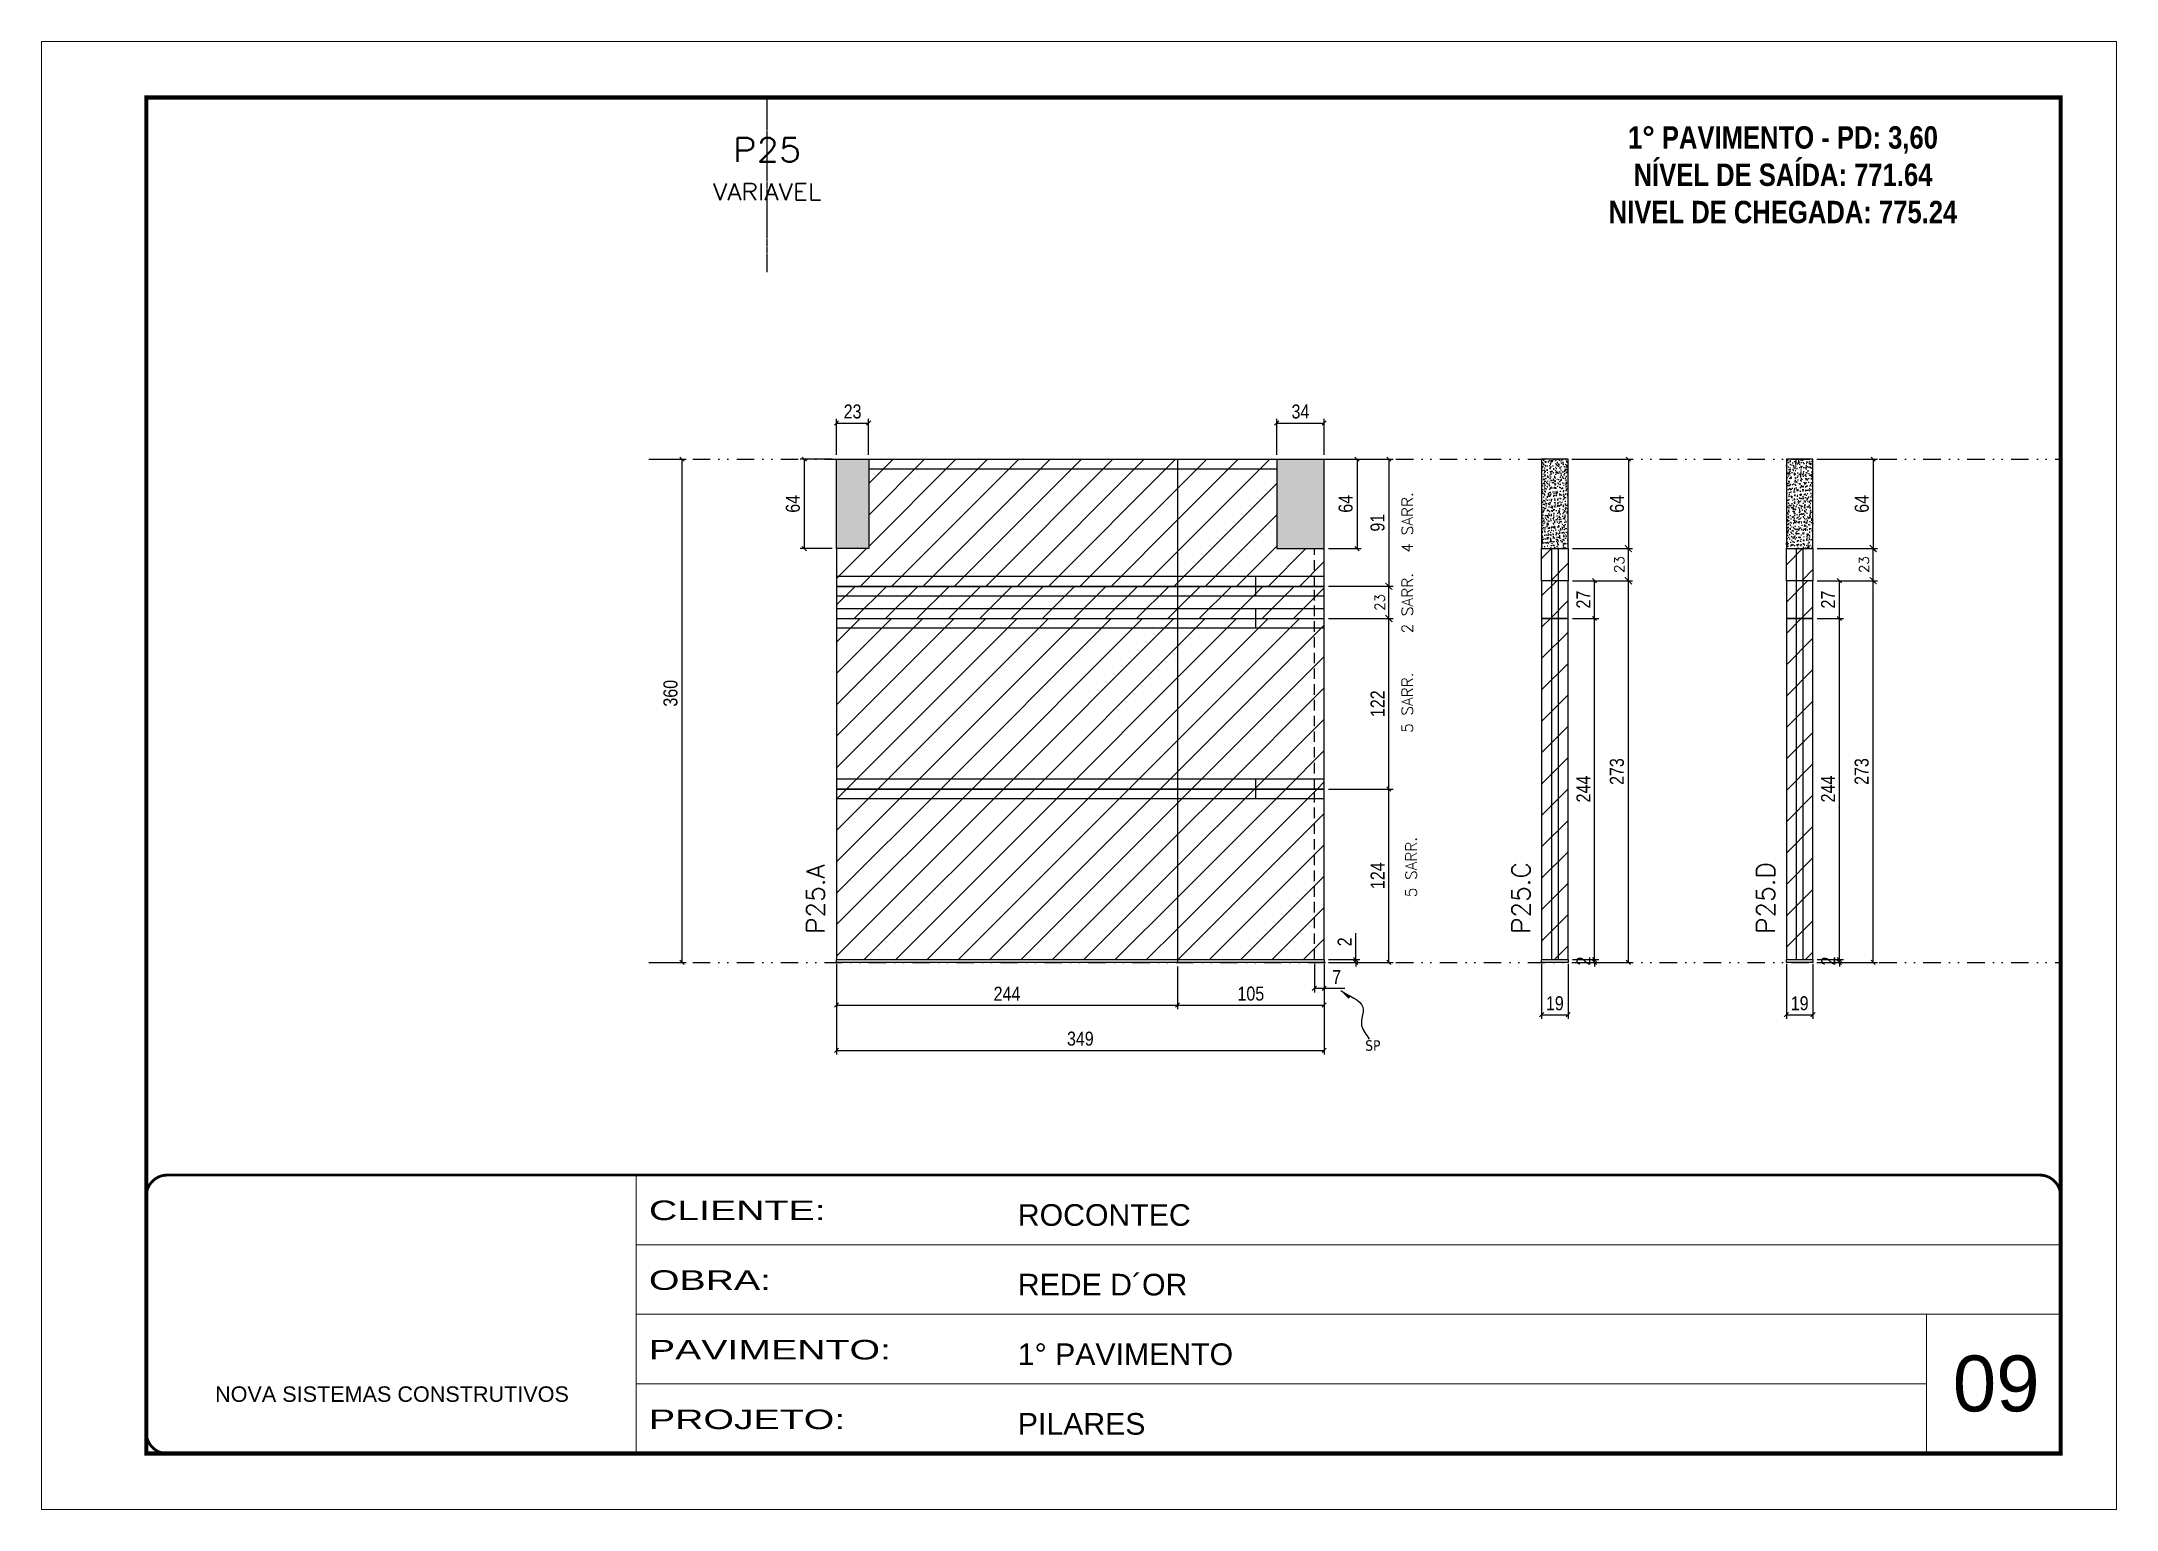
# Model space of a CAD drawing. Extents: x 2949 to 9203, y -16089 to 12527.
# Drawn here: x 2949 to 4434, y 9180 to 10230 of the extents above; entities that cross this region are included whole.
import ezdxf
from ezdxf.enums import TextEntityAlignment as Align

# ---------------------------------------------------------------- set-up
doc = ezdxf.new("R2010")
doc.units = 0
for name, pattern in [('CONTINUO', [0]), ('DASHED', [0.75, 0.5, -0.25]), ('DIVIDE2', [0.625, 0.25, -0.125, 0, -0.125, 0, -0.125]), ('HIDDEN', [0.375, 0.25, -0.125])]:
    doc.linetypes.add(name, pattern=pattern)
for name, color, linetype, lineweight in [('CARIMBO', 255, 'Continuous', 9), ('Folhas', 255, 'Continuous', 9), ('Hachura', 251, 'Continuous', 9), ('SARRAFO DE PRESSAO', 251, 'DASHED', 9), ('Texto Seção', 7, 'Continuous', 15)]:
    doc.layers.add(name, color=color, linetype=linetype, lineweight=lineweight)
for name, color, linetype in [('COTA', 241, 'Continuous'), ('cotas', 4, 'Continuous'), ('NOMENCLATURA', 7, 'Continuous'), ('Nível', 160, 'Continuous'), ('Painéis', 200, 'Continuous'), ('SARR_2.2x7', 40, 'Continuous'), ('Sarrafo de Pressão', 42, 'HIDDEN'), ('texto', 7, 'Continuous'), ('Texto de Titulo', 7, 'Continuous'), ('Texto Qtd Sarr', 242, 'Continuous')]:
    doc.layers.add(name, color=color, linetype=linetype)
doc.styles.add('ARIAL', font='arial.ttf')
doc.styles.add('COTA TECNICA', font='techl___.ttf', dxfattribs={"height": 10})
doc.styles.add('COTA TECNICA-50', font='techl___.ttf', dxfattribs={"height": 10})
doc.styles.add('REGUA-120', font='ROMANS.shx', dxfattribs={"height": 15})
doc.styles.add('ROMANC', font='techb___.ttf', dxfattribs={"height": 2.5})
doc.styles.add('ROMANS', font='romans.shx')
doc.styles.get("Standard").update_dxf_attribs({"font": 'arial.ttf'})
doc.styles.add('Tecnologia', font='')
doc.styles.get('Tecnologia').set_extended_font_data('Forgotten Futurist')
doc.dimstyles.new('COTA PAINEL-50', dxfattribs={"dimtxt": 10, "dimasz": 3, "dimexe": 3, "dimexo": 3, "dimgap": 3, "dimtad": 1, "dimdec": 1, "dimzin": 12, "dimdsep": 46, "dimtxsty": 'COTA TECNICA-50', "dimblk1": 'OBLIQUE', "dimblk2": 'OBLIQUE', "dimsah": 1, "dimcen": 0.9, "dimclrd": 4, "dimclre": 4, "dimclrt": 240, "dimadec": 1, "dimazin": 3, "dimtfac": 1, "dimtdec": 1, "dimtmove": 0, "dimatfit": 3, "dimfxl": 1, "dimtolj": 1, "dimtzin": 12, "dimarcsym": 0})
doc.dimstyles.new('Cota Paínel', dxfattribs={"dimtxt": 7, "dimasz": 5, "dimexe": 3, "dimexo": 3, "dimgap": 3, "dimtad": 1, "dimdec": 1, "dimzin": 12, "dimdsep": 46, "dimtxsty": 'ROMANS', "dimblk": 'ARCHTICK', "dimcen": 0, "dimclrd": 4, "dimclre": 4, "dimclrt": 1, "dimadec": 1, "dimazin": 3, "dimtfac": 1, "dimtdec": 1, "dimtmove": 0, "dimatfit": 3, "dimldrblk": 'OBLIQUE', "dimfxl": 1, "dimtolj": 1, "dimtzin": 12, "dimarcsym": 0})
doc.dimstyles.new('PAINEL', dxfattribs={"dimtxt": 10, "dimasz": 3, "dimexe": 3, "dimexo": 3, "dimgap": 3, "dimtad": 1, "dimdec": 1, "dimzin": 12, "dimdsep": 46, "dimtxsty": 'COTA TECNICA', "dimblk1": 'OBLIQUE', "dimblk2": 'OBLIQUE', "dimsah": 1, "dimcen": 0.9, "dimclrd": 4, "dimclre": 4, "dimclrt": 240, "dimadec": 1, "dimazin": 3, "dimtfac": 1, "dimtdec": 1, "dimtmove": 0, "dimatfit": 3, "dimfxl": 1, "dimtolj": 1, "dimtzin": 12, "dimarcsym": 0})
doc.dimstyles.get("Standard").update_dxf_attribs({"dimtxt": 0.18, "dimasz": 0.18, "dimexe": 0.18, "dimexo": 0.0625, "dimgap": 0.09, "dimtad": 0, "dimtih": 1, "dimtoh": 1, "dimdec": 4, "dimzin": 0, "dimdsep": 46, "dimtxsty": 'Standard', "dimcen": 0.09, "dimadec": 0, "dimazin": 0, "dimtfac": 1, "dimtdec": 4, "dimtofl": 0, "dimtmove": 0, "dimatfit": 3, "dimfxl": 1, "dimtolj": 1, "dimtzin": 0, "dimarcsym": 0})
pattern_1 = [(45, (-126071.967, -22713.47), (-11.2253202, 11.2253202), [])]
pattern_2 = [(45, (-126071.967, -22690.47), (-11.2253202, 11.2253202), [])]

msp = doc.modelspace()

# ---------------------------------------------------------------- texts
at = {"layer": 'CARIMBO', "style": 'ARIAL'}
msp.add_text('09', height=40, dxfattribs=at).set_placement((4316.89, 9249.73))
at = {"layer": 'NOMENCLATURA', "color": 2, "insert": (4195.36, 10195.65), "char_height": 16, "attachment_point": 2, "style": 'ROMANC'}
msp.add_mtext_dynamic_manual_height_columns('\\P1° PAVIMENTO - PD: 3,60\\PNÍVEL DE SAÍDA: 771.64\\PNIVEL DE CHEGADA: 775.24', width=300.2766, gutter_width=1, heights=[0], dxfattribs=at)
at = {"layer": 'texto', "color": 0, "insert": (3901.82, 9511.38), "char_height": 7.5, "attachment_point": 5}
msp.add_mtext('{\\fTahoma|b0|i0|c0|p34;\\C4;SP}', dxfattribs=at)
at = {"layer": 'Texto Seção', "linetype": 'Continuous', "style": 'ROMANS'}
for s, p in [('4 SARR.', (3930.48, 9864)), ('2 SARR.', (3930.48, 9806.25)), ('5 SARR.', (3930.48, 9735.09)), ('5 SARR.', (3933.19, 9617.49))]:
    msp.add_text(s, height=8, rotation=90, dxfattribs=at).set_placement(p)
at = {"layer": 'Texto Seção', "char_height": 13, "width": 285.3299, "attachment_point": 7, "rotation": 90, "style": 'REGUA-120'}
for s, insert in [('P25.A', (3509.5, 9591.34)), ('P25.C', (4014.3, 9591.34)), ('P25.D', (4189.47, 9591.34))]:
    msp.add_mtext(s, dxfattribs=dict(at, insert=insert))

# ---------------------------------------------------------------- blocks, each defined once
blk = doc.blocks.new('9999999999')
at = {"color": 30, "linetype": 'CONTINUO'}
for p, q in [((98564.6, 34230.2), (98564.6, 34429.4)), ((98564.6, 34379.6), (99584, 34379.6)), ((98564.6, 34329.8), (99488, 34329.8)), ((99584, 34329.8), (99488, 34329.8)), ((99488, 34329.8), (99488, 34230.2)), ((98564.6, 34280), (99488, 34280))]:
    blk.add_line(p, q, dxfattribs=at)
at = {"color": 30, "linetype": 'CONTINUO', "const_width": 2}
blk.add_lwpolyline([(99584, 34230.2), (99584, 34414.4, 0.414214), (99569, 34429.4), (98229, 34429.4, 0.414214), (98214, 34414.4), (98214, 34245.2, 0.414214), (98229, 34230.2), (99584, 34230.2)], format="xyb", dxfattribs=at)
at = {"layer": 'Folhas'}
blk.add_lwpolyline([(98139, 34190.2), (99624, 34190.2), (99624, 35240.2), (98139, 35240.2)], close=True, dxfattribs=at)
at = {"layer": 'Folhas', "color": 30, "const_width": 3}
blk.add_lwpolyline([(98214, 34230.2), (99584, 34230.2), (99584, 35200.2), (98214, 35200.2)], close=True, dxfattribs=at)
at = {"color": 7, "linetype": 'Continuous', "ltscale": 5, "style": 'ARIAL'}
for s, height, p in [('ROCONTEC', 15.48, (98837.7, 34393.1)), ('REDE D´OR', 15.48, (98837.7, 34343.3)), ('1° PAVIMENTO', 15.483, (98837.7, 34293.5)), ('NOVA SISTEMAS CONSTRUTIVOS', 11.059, (98263.2, 34267.2)), ('PILARES', 15.48, (98837.7, 34243.7))]:
    blk.add_text(s, height=height, dxfattribs=at).set_placement(p)
at = {"layer": 'Folhas', "color": 7, "style": 'Tecnologia', "width": 1.5}
for s, p in [('CLIENTE:', (98573.7, 34397.2)), ('OBRA:', (98573.7, 34347.3)), ('PAVIMENTO:', (98573.7, 34297.5)), ('PROJETO:', (98573.7, 34247.7))]:
    blk.add_text(s, height=14, dxfattribs=at).set_placement(p)
blk = doc.blocks.new('titulo1')
at = {"layer": 'Defpoints', "color": 252, "linetype": 'HIDDEN', "ltscale": 2}
blk.add_line((0, 0), (0, 125), dxfattribs=at)
at = {"layer": 'Defpoints', "style": 'ROMANS', "oblique": 15}
blk.add_attdef('FOLHA', text='', height=10, dxfattribs=at).set_placement((0, 15.6), align=Align.MIDDLE_CENTER)
at = {"layer": 'Texto Qtd Sarr', "color": 3, "style": 'ROMANS', "oblique": 15}
for tag, height, p in [('TITULO', 17, (0, 71.4)), ('SEÇÃO', 12, (0, 41.5))]:
    blk.add_attdef(tag, text='', height=height, dxfattribs=at).set_placement(p, align=Align.MIDDLE_CENTER)
blk = doc.blocks.new('_Oblique')
at = {"color": 0, "linetype": 'ByBlock', "lineweight": -2}
blk.add_line((-0.5, -0.5), (0.5, 0.5), dxfattribs=at)
blk = doc.blocks.new('*D387')
at = {"layer": 'cotas', "color": 4, "linetype": 'ByBlock', "lineweight": -2, "transparency": 16777216}
for p, q in [((3386.7, 9930.9), (3410.4, 9930.9)), ((3407.4, 9930.9), (3407.4, 9570.9)), ((3386.7, 9570.9), (3410.4, 9570.9))]:
    blk.add_line(p, q, dxfattribs=at)
at = {"layer": 'Defpoints', "color": 0, "linetype": 'ByBlock', "transparency": 16777216}
for p in [(3383.7, 9930.9), (3383.7, 9570.9), (3407.4, 9570.9)]:
    blk.add_point(p, dxfattribs=at)
at = {"layer": 'cotas', "color": 4, "linetype": 'ByBlock', "lineweight": -2, "transparency": 16777216, "xscale": 3, "yscale": 3, "zscale": 3}
for p, rotation in [((3407.4, 9930.9), 90), ((3407.4, 9570.9), 270)]:
    blk.add_blockref('_Oblique', p, dxfattribs=dict(at, rotation=rotation))
at = {"layer": 'cotas', "color": 240, "linetype": 'ByBlock', "transparency": 16777216, "insert": (3399.2, 9763.4), "char_height": 10, "attachment_point": 5, "rotation": 90, "style": 'COTA TECNICA'}
blk.add_mtext('\\A1;360', dxfattribs=at)
blk = doc.blocks.new('*D321')
at = {"layer": 'COTA', "color": 4, "lineweight": -2, "transparency": 16777216}
for p, q in [((3518, 9569.9), (3518, 9505)), ((3867, 9569.9), (3867, 9505)), ((3518, 9508), (3867, 9508))]:
    blk.add_line(p, q, dxfattribs=at)
at = {"layer": 'Defpoints', "color": 0, "transparency": 16777216}
for p in [(3518, 9572.9), (3867, 9572.9), (3867, 9508)]:
    blk.add_point(p, dxfattribs=at)
at = {"layer": 'COTA', "color": 4, "lineweight": -2, "transparency": 16777216, "xscale": 3, "yscale": 3, "zscale": 3, "rotation": 180}
blk.add_blockref('_Oblique', (3518, 9508), dxfattribs=at)
at = {"layer": 'COTA', "color": 4, "lineweight": -2, "transparency": 16777216, "xscale": 3, "yscale": 3, "zscale": 3}
blk.add_blockref('_Oblique', (3867, 9508), dxfattribs=at)
at = {"layer": 'COTA', "color": 240, "transparency": 16777216, "insert": (3692.5, 9516.3), "char_height": 10, "attachment_point": 5, "style": 'COTA TECNICA'}
blk.add_mtext('\\A1;349', dxfattribs=at)
blk = doc.blocks.new('*D322')
at = {"layer": 'COTA', "color": 4, "lineweight": -2, "transparency": 16777216}
for p, q in [((3860, 9569.9), (3860, 9549.4)), ((3867, 9567.9), (3867, 9549.4)), ((3860, 9552.4), (3867, 9552.4)), ((3867, 9552.4), (3881.8, 9552.4))]:
    blk.add_line(p, q, dxfattribs=at)
at = {"layer": 'Defpoints', "color": 0, "transparency": 16777216}
for p in [(3860, 9572.9), (3867, 9570.9), (3867, 9552.4)]:
    blk.add_point(p, dxfattribs=at)
at = {"layer": 'COTA', "color": 4, "lineweight": -2, "transparency": 16777216, "xscale": 3, "yscale": 3, "zscale": 3, "rotation": 180}
blk.add_blockref('_Oblique', (3860, 9552.4), dxfattribs=at)
at = {"layer": 'COTA', "color": 4, "lineweight": -2, "transparency": 16777216, "xscale": 3, "yscale": 3, "zscale": 3}
blk.add_blockref('_Oblique', (3867, 9552.4), dxfattribs=at)
at = {"layer": 'COTA', "color": 240, "transparency": 16777216, "insert": (3875.9, 9560.4), "char_height": 10, "attachment_point": 5, "style": 'COTA TECNICA-50'}
blk.add_mtext('\\A1;7', dxfattribs=at)
blk = doc.blocks.new('*D323')
at = {"layer": 'COTA', "color": 4, "lineweight": -2, "transparency": 16777216}
for p, q in [((3870, 9694.9), (3916.3, 9694.9)), ((3913.3, 9570.9), (3913.3, 9694.9)), ((3870, 9570.9), (3916.3, 9570.9))]:
    blk.add_line(p, q, dxfattribs=at)
at = {"layer": 'Defpoints', "color": 0, "transparency": 16777216}
for p in [(3867, 9694.9), (3913.3, 9694.9), (3867, 9570.9)]:
    blk.add_point(p, dxfattribs=at)
at = {"layer": 'COTA', "color": 4, "lineweight": -2, "transparency": 16777216, "xscale": 3, "yscale": 3, "zscale": 3}
for p, rotation in [((3913.3, 9694.9), 90), ((3913.3, 9570.9), 270)]:
    blk.add_blockref('_Oblique', p, dxfattribs=dict(at, rotation=rotation))
at = {"layer": 'COTA', "color": 240, "transparency": 16777216, "insert": (3905.2, 9632.9), "char_height": 10, "attachment_point": 5, "rotation": 90, "style": 'COTA TECNICA-50'}
blk.add_mtext('\\A1;124', dxfattribs=at)
blk = doc.blocks.new('*D324')
at = {"layer": 'COTA', "color": 4, "lineweight": -2, "transparency": 16777216}
for p, q in [((3889.6, 9572.9), (3889.6, 9591.7)), ((3870, 9572.9), (3892.6, 9572.9)), ((3870, 9570.9), (3892.6, 9570.9)), ((3889.6, 9570.9), (3889.6, 9572.9)), ((3889.6, 9570.9), (3889.6, 9567.9))]:
    blk.add_line(p, q, dxfattribs=at)
at = {"layer": 'Defpoints', "color": 0, "transparency": 16777216}
for p in [(3867, 9572.9), (3867, 9570.9), (3889.6, 9570.9)]:
    blk.add_point(p, dxfattribs=at)
at = {"layer": 'COTA', "color": 4, "lineweight": -2, "transparency": 16777216, "xscale": 3, "yscale": 3, "zscale": 3}
for p, rotation in [((3889.6, 9572.9), 270), ((3889.6, 9570.9), 90)]:
    blk.add_blockref('_Oblique', p, dxfattribs=dict(at, rotation=rotation))
at = {"layer": 'COTA', "color": 240, "transparency": 16777216, "insert": (3881.6, 9585.6), "char_height": 10, "attachment_point": 5, "rotation": 90, "style": 'COTA TECNICA-50'}
blk.add_mtext('\\A1;2', dxfattribs=at)
blk = doc.blocks.new('*D325')
at = {"layer": 'COTA', "color": 4, "linetype": 'ByBlock', "lineweight": -2, "transparency": 16777216}
for p, q in [((3870, 9816.9), (3916.3, 9816.9)), ((3913.3, 9694.9), (3913.3, 9816.9)), ((3870, 9694.9), (3916.3, 9694.9))]:
    blk.add_line(p, q, dxfattribs=at)
at = {"layer": 'Defpoints', "color": 0, "linetype": 'ByBlock', "transparency": 16777216}
for p in [(3867, 9816.9), (3913.3, 9816.9), (3867, 9694.9)]:
    blk.add_point(p, dxfattribs=at)
at = {"layer": 'COTA', "color": 4, "linetype": 'ByBlock', "lineweight": -2, "transparency": 16777216, "xscale": 3, "yscale": 3, "zscale": 3}
for p, rotation in [((3913.3, 9816.9), 90), ((3913.3, 9694.9), 270)]:
    blk.add_blockref('_Oblique', p, dxfattribs=dict(at, rotation=rotation))
at = {"layer": 'COTA', "color": 240, "linetype": 'ByBlock', "transparency": 16777216, "insert": (3905.2, 9755.9), "char_height": 10, "attachment_point": 5, "rotation": 90, "style": 'COTA TECNICA'}
blk.add_mtext('\\A1;122', dxfattribs=at)
blk = doc.blocks.new('*D388')
at = {"layer": 'COTA', "color": 4, "linetype": 'ByBlock', "lineweight": -2, "transparency": 16777216}
for p, q in [((3836, 9930.9), (3916.3, 9930.9)), ((3913.3, 9930.9), (3913.3, 9839.9)), ((3870, 9839.9), (3916.3, 9839.9))]:
    blk.add_line(p, q, dxfattribs=at)
at = {"layer": 'Defpoints', "color": 0, "linetype": 'ByBlock', "transparency": 16777216}
for p in [(3833, 9930.9), (3867, 9839.9), (3913.3, 9839.9)]:
    blk.add_point(p, dxfattribs=at)
at = {"layer": 'COTA', "color": 4, "linetype": 'ByBlock', "lineweight": -2, "transparency": 16777216, "xscale": 3, "yscale": 3, "zscale": 3}
for p, rotation in [((3913.3, 9930.9), 90), ((3913.3, 9839.9), 270)]:
    blk.add_blockref('_Oblique', p, dxfattribs=dict(at, rotation=rotation))
at = {"layer": 'COTA', "color": 240, "linetype": 'ByBlock', "transparency": 16777216, "insert": (3905.2, 9885.4), "char_height": 10, "attachment_point": 5, "rotation": 90, "style": 'COTA TECNICA'}
blk.add_mtext('\\A1;91', dxfattribs=at)
blk = doc.blocks.new('*D307')
at = {"layer": 'COTA', "color": 4, "lineweight": -2, "transparency": 16777216}
for p, q in [((4022.6, 9569.9), (4022.6, 9530.5)), ((4041.6, 9569.9), (4041.6, 9530.5)), ((4022.6, 9533.5), (4041.6, 9533.5))]:
    blk.add_line(p, q, dxfattribs=at)
at = {"layer": 'Defpoints', "color": 0, "transparency": 16777216}
for p in [(4022.6, 9572.9), (4041.6, 9572.9), (4041.6, 9533.5)]:
    blk.add_point(p, dxfattribs=at)
at = {"layer": 'COTA', "color": 4, "lineweight": -2, "transparency": 16777216, "xscale": 3, "yscale": 3, "zscale": 3, "rotation": 180}
blk.add_blockref('_Oblique', (4022.6, 9533.5), dxfattribs=at)
at = {"layer": 'COTA', "color": 4, "lineweight": -2, "transparency": 16777216, "xscale": 3, "yscale": 3, "zscale": 3}
blk.add_blockref('_Oblique', (4041.6, 9533.5), dxfattribs=at)
at = {"layer": 'COTA', "color": 240, "transparency": 16777216, "insert": (4032.1, 9541.6), "char_height": 10, "attachment_point": 5, "style": 'COTA TECNICA'}
blk.add_mtext('\\A1;19', dxfattribs=at)
blk = doc.blocks.new('*D308')
at = {"layer": 'COTA', "color": 4, "lineweight": -2, "transparency": 16777216}
for p, q in [((4044.6, 9843.9), (4087.7, 9843.9)), ((4084.7, 9570.9), (4084.7, 9843.9)), ((4044.6, 9570.9), (4087.7, 9570.9))]:
    blk.add_line(p, q, dxfattribs=at)
at = {"layer": 'Defpoints', "color": 0, "transparency": 16777216}
for p in [(4041.6, 9843.9), (4084.7, 9843.9), (4041.6, 9570.9)]:
    blk.add_point(p, dxfattribs=at)
at = {"layer": 'COTA', "color": 4, "lineweight": -2, "transparency": 16777216, "xscale": 3, "yscale": 3, "zscale": 3}
for p, rotation in [((4084.7, 9843.9), 90), ((4084.7, 9570.9), 270)]:
    blk.add_blockref('_Oblique', p, dxfattribs=dict(at, rotation=rotation))
at = {"layer": 'COTA', "color": 240, "transparency": 16777216, "insert": (4076.5, 9707.4), "char_height": 10, "attachment_point": 5, "rotation": 90, "style": 'COTA TECNICA'}
blk.add_mtext('\\A1;273', dxfattribs=at)
blk = doc.blocks.new('*D309')
at = {"layer": 'COTA', "color": 4, "lineweight": -2, "transparency": 16777216}
for p, q in [((4044.6, 9572.9), (4063.5, 9572.9)), ((4044.6, 9570.9), (4063.5, 9570.9)), ((4060.5, 9572.9), (4060.5, 9575.9)), ((4060.5, 9570.9), (4060.5, 9572.9)), ((4060.5, 9570.9), (4060.5, 9567.9))]:
    blk.add_line(p, q, dxfattribs=at)
at = {"layer": 'Defpoints', "color": 0, "transparency": 16777216}
for p in [(4041.6, 9572.9), (4041.6, 9570.9), (4060.5, 9572.9)]:
    blk.add_point(p, dxfattribs=at)
at = {"layer": 'COTA', "color": 4, "lineweight": -2, "transparency": 16777216, "xscale": 3, "yscale": 3, "zscale": 3}
for p, rotation in [((4060.5, 9572.9), 270), ((4060.5, 9570.9), 90)]:
    blk.add_blockref('_Oblique', p, dxfattribs=dict(at, rotation=rotation))
at = {"layer": 'COTA', "color": 240, "transparency": 16777216, "insert": (4052.5, 9571.9), "char_height": 10, "attachment_point": 5, "rotation": 90, "style": 'COTA TECNICA-50'}
blk.add_mtext('\\A1;2', dxfattribs=at)
blk = doc.blocks.new('*D378')
at = {"layer": 'COTA', "color": 4, "linetype": 'ByBlock', "lineweight": -2, "transparency": 16777216}
for p, q in [((4044.6, 9930.9), (4087.7, 9930.9)), ((4084.7, 9930.9), (4084.7, 9866.9)), ((4044.6, 9866.9), (4087.7, 9866.9))]:
    blk.add_line(p, q, dxfattribs=at)
at = {"layer": 'Defpoints', "color": 0, "linetype": 'ByBlock', "transparency": 16777216}
for p in [(4041.6, 9930.9), (4041.6, 9866.9), (4084.7, 9866.9)]:
    blk.add_point(p, dxfattribs=at)
at = {"layer": 'COTA', "color": 4, "linetype": 'ByBlock', "lineweight": -2, "transparency": 16777216, "xscale": 3, "yscale": 3, "zscale": 3}
for p, rotation in [((4084.7, 9930.9), 90), ((4084.7, 9866.9), 270)]:
    blk.add_blockref('_Oblique', p, dxfattribs=dict(at, rotation=rotation))
at = {"layer": 'COTA', "color": 240, "linetype": 'ByBlock', "transparency": 16777216, "insert": (4076.6, 9898.9), "char_height": 10, "attachment_point": 5, "rotation": 90, "style": 'COTA TECNICA'}
blk.add_mtext('\\A1;64', dxfattribs=at)
blk = doc.blocks.new('*D379')
at = {"layer": 'COTA', "color": 4, "linetype": 'ByBlock', "lineweight": -2, "transparency": 16777216}
for p, q in [((4044.6, 9816.9), (4063.5, 9816.9)), ((4060.5, 9572.9), (4060.5, 9816.9)), ((4044.6, 9572.9), (4063.5, 9572.9))]:
    blk.add_line(p, q, dxfattribs=at)
at = {"layer": 'Defpoints', "color": 0, "linetype": 'ByBlock', "transparency": 16777216}
for p in [(4041.6, 9816.9), (4060.5, 9816.9), (4041.6, 9572.9)]:
    blk.add_point(p, dxfattribs=at)
at = {"layer": 'COTA', "color": 4, "linetype": 'ByBlock', "lineweight": -2, "transparency": 16777216, "xscale": 3, "yscale": 3, "zscale": 3}
for p, rotation in [((4060.5, 9816.9), 90), ((4060.5, 9572.9), 270)]:
    blk.add_blockref('_Oblique', p, dxfattribs=dict(at, rotation=rotation))
at = {"layer": 'COTA', "color": 240, "linetype": 'ByBlock', "transparency": 16777216, "insert": (4052.5, 9694.9), "char_height": 10, "attachment_point": 5, "rotation": 90, "style": 'COTA TECNICA'}
blk.add_mtext('\\A1;244', dxfattribs=at)
blk = doc.blocks.new('*D310')
at = {"layer": 'COTA', "color": 4, "linetype": 'ByBlock', "lineweight": -2, "transparency": 16777216}
for p, q in [((4044.6, 9843.9), (4063.5, 9843.9)), ((4060.5, 9816.9), (4060.5, 9843.9)), ((4044.6, 9816.9), (4063.5, 9816.9))]:
    blk.add_line(p, q, dxfattribs=at)
at = {"layer": 'Defpoints', "color": 0, "linetype": 'ByBlock', "transparency": 16777216}
for p in [(4041.6, 9843.9), (4060.5, 9843.9), (4041.6, 9816.9)]:
    blk.add_point(p, dxfattribs=at)
at = {"layer": 'COTA', "color": 4, "linetype": 'ByBlock', "lineweight": -2, "transparency": 16777216, "xscale": 3, "yscale": 3, "zscale": 3}
for p, rotation in [((4060.5, 9843.9), 90), ((4060.5, 9816.9), 270)]:
    blk.add_blockref('_Oblique', p, dxfattribs=dict(at, rotation=rotation))
at = {"layer": 'COTA', "color": 240, "linetype": 'ByBlock', "transparency": 16777216, "insert": (4052.5, 9830.4), "char_height": 10, "attachment_point": 5, "rotation": 90, "style": 'COTA TECNICA'}
blk.add_mtext('\\A1;27', dxfattribs=at)
blk = doc.blocks.new('*D311')
at = {"layer": 'COTA', "color": 4, "lineweight": -2, "transparency": 16777216}
for p, q in [((4197.8, 9569.9), (4197.8, 9530.5)), ((4216.8, 9569.9), (4216.8, 9530.5)), ((4197.8, 9533.5), (4216.8, 9533.5))]:
    blk.add_line(p, q, dxfattribs=at)
at = {"layer": 'Defpoints', "color": 0, "transparency": 16777216}
for p in [(4197.8, 9572.9), (4216.8, 9572.9), (4216.8, 9533.5)]:
    blk.add_point(p, dxfattribs=at)
at = {"layer": 'COTA', "color": 4, "lineweight": -2, "transparency": 16777216, "xscale": 3, "yscale": 3, "zscale": 3, "rotation": 180}
blk.add_blockref('_Oblique', (4197.8, 9533.5), dxfattribs=at)
at = {"layer": 'COTA', "color": 4, "lineweight": -2, "transparency": 16777216, "xscale": 3, "yscale": 3, "zscale": 3}
blk.add_blockref('_Oblique', (4216.8, 9533.5), dxfattribs=at)
at = {"layer": 'COTA', "color": 240, "transparency": 16777216, "insert": (4207.3, 9541.6), "char_height": 10, "attachment_point": 5, "style": 'COTA TECNICA'}
blk.add_mtext('\\A1;19', dxfattribs=at)
blk = doc.blocks.new('*D312')
at = {"layer": 'COTA', "color": 4, "lineweight": -2, "transparency": 16777216}
for p, q in [((4219.8, 9843.9), (4262.9, 9843.9)), ((4259.9, 9570.9), (4259.9, 9843.9)), ((4219.8, 9570.9), (4262.9, 9570.9))]:
    blk.add_line(p, q, dxfattribs=at)
at = {"layer": 'Defpoints', "color": 0, "transparency": 16777216}
for p in [(4216.8, 9843.9), (4259.9, 9843.9), (4216.8, 9570.9)]:
    blk.add_point(p, dxfattribs=at)
at = {"layer": 'COTA', "color": 4, "lineweight": -2, "transparency": 16777216, "xscale": 3, "yscale": 3, "zscale": 3}
for p, rotation in [((4259.9, 9843.9), 90), ((4259.9, 9570.9), 270)]:
    blk.add_blockref('_Oblique', p, dxfattribs=dict(at, rotation=rotation))
at = {"layer": 'COTA', "color": 240, "transparency": 16777216, "insert": (4251.7, 9707.4), "char_height": 10, "attachment_point": 5, "rotation": 90, "style": 'COTA TECNICA'}
blk.add_mtext('\\A1;273', dxfattribs=at)
blk = doc.blocks.new('*D313')
at = {"layer": 'COTA', "color": 4, "lineweight": -2, "transparency": 16777216}
for p, q in [((4219.8, 9572.9), (4238.7, 9572.9)), ((4219.8, 9570.9), (4238.7, 9570.9)), ((4235.7, 9572.9), (4235.7, 9575.9)), ((4235.7, 9570.9), (4235.7, 9572.9)), ((4235.7, 9570.9), (4235.7, 9567.9))]:
    blk.add_line(p, q, dxfattribs=at)
at = {"layer": 'Defpoints', "color": 0, "transparency": 16777216}
for p in [(4216.8, 9572.9), (4216.8, 9570.9), (4235.7, 9572.9)]:
    blk.add_point(p, dxfattribs=at)
at = {"layer": 'COTA', "color": 4, "lineweight": -2, "transparency": 16777216, "xscale": 3, "yscale": 3, "zscale": 3}
for p, rotation in [((4235.7, 9572.9), 270), ((4235.7, 9570.9), 90)]:
    blk.add_blockref('_Oblique', p, dxfattribs=dict(at, rotation=rotation))
at = {"layer": 'COTA', "color": 240, "transparency": 16777216, "insert": (4227.7, 9571.9), "char_height": 10, "attachment_point": 5, "rotation": 90, "style": 'COTA TECNICA-50'}
blk.add_mtext('\\A1;2', dxfattribs=at)
blk = doc.blocks.new('*D380')
at = {"layer": 'COTA', "color": 4, "linetype": 'ByBlock', "lineweight": -2, "transparency": 16777216}
for p, q in [((4219.8, 9930.9), (4262.9, 9930.9)), ((4259.9, 9930.9), (4259.9, 9866.9)), ((4219.8, 9866.9), (4262.9, 9866.9))]:
    blk.add_line(p, q, dxfattribs=at)
at = {"layer": 'Defpoints', "color": 0, "linetype": 'ByBlock', "transparency": 16777216}
for p in [(4216.8, 9930.9), (4216.8, 9866.9), (4259.9, 9866.9)]:
    blk.add_point(p, dxfattribs=at)
at = {"layer": 'COTA', "color": 4, "linetype": 'ByBlock', "lineweight": -2, "transparency": 16777216, "xscale": 3, "yscale": 3, "zscale": 3}
for p, rotation in [((4259.9, 9930.9), 90), ((4259.9, 9866.9), 270)]:
    blk.add_blockref('_Oblique', p, dxfattribs=dict(at, rotation=rotation))
at = {"layer": 'COTA', "color": 240, "linetype": 'ByBlock', "transparency": 16777216, "insert": (4251.8, 9898.9), "char_height": 10, "attachment_point": 5, "rotation": 90, "style": 'COTA TECNICA'}
blk.add_mtext('\\A1;64', dxfattribs=at)
blk = doc.blocks.new('*D381')
at = {"layer": 'COTA', "color": 4, "linetype": 'ByBlock', "lineweight": -2, "transparency": 16777216}
for p, q in [((4219.8, 9816.9), (4238.7, 9816.9)), ((4235.7, 9572.9), (4235.7, 9816.9)), ((4219.8, 9572.9), (4238.7, 9572.9))]:
    blk.add_line(p, q, dxfattribs=at)
at = {"layer": 'Defpoints', "color": 0, "linetype": 'ByBlock', "transparency": 16777216}
for p in [(4216.8, 9816.9), (4235.7, 9816.9), (4216.8, 9572.9)]:
    blk.add_point(p, dxfattribs=at)
at = {"layer": 'COTA', "color": 4, "linetype": 'ByBlock', "lineweight": -2, "transparency": 16777216, "xscale": 3, "yscale": 3, "zscale": 3}
for p, rotation in [((4235.7, 9816.9), 90), ((4235.7, 9572.9), 270)]:
    blk.add_blockref('_Oblique', p, dxfattribs=dict(at, rotation=rotation))
at = {"layer": 'COTA', "color": 240, "linetype": 'ByBlock', "transparency": 16777216, "insert": (4227.6, 9694.9), "char_height": 10, "attachment_point": 5, "rotation": 90, "style": 'COTA TECNICA'}
blk.add_mtext('\\A1;244', dxfattribs=at)
blk = doc.blocks.new('*D314')
at = {"layer": 'COTA', "color": 4, "linetype": 'ByBlock', "lineweight": -2, "transparency": 16777216}
for p, q in [((4219.8, 9843.9), (4238.7, 9843.9)), ((4235.7, 9816.9), (4235.7, 9843.9)), ((4219.8, 9816.9), (4238.7, 9816.9))]:
    blk.add_line(p, q, dxfattribs=at)
at = {"layer": 'Defpoints', "color": 0, "linetype": 'ByBlock', "transparency": 16777216}
for p in [(4216.8, 9843.9), (4235.7, 9843.9), (4216.8, 9816.9)]:
    blk.add_point(p, dxfattribs=at)
at = {"layer": 'COTA', "color": 4, "linetype": 'ByBlock', "lineweight": -2, "transparency": 16777216, "xscale": 3, "yscale": 3, "zscale": 3}
for p, rotation in [((4235.7, 9843.9), 90), ((4235.7, 9816.9), 270)]:
    blk.add_blockref('_Oblique', p, dxfattribs=dict(at, rotation=rotation))
at = {"layer": 'COTA', "color": 240, "linetype": 'ByBlock', "transparency": 16777216, "insert": (4227.6, 9830.4), "char_height": 10, "attachment_point": 5, "rotation": 90, "style": 'COTA TECNICA'}
blk.add_mtext('\\A1;27', dxfattribs=at)
blk = doc.blocks.new('*D382')
at = {"layer": 'COTA', "color": 4, "linetype": 'ByBlock', "lineweight": -2, "transparency": 16777216}
for p, q in [((3518, 9567.9), (3518, 9537.4)), ((3762, 9567.9), (3762, 9537.4)), ((3518, 9540.4), (3762, 9540.4))]:
    blk.add_line(p, q, dxfattribs=at)
at = {"layer": 'Defpoints', "color": 0, "linetype": 'ByBlock', "transparency": 16777216}
for p in [(3518, 9570.9), (3762, 9570.9), (3762, 9540.4)]:
    blk.add_point(p, dxfattribs=at)
at = {"layer": 'COTA', "color": 4, "linetype": 'ByBlock', "lineweight": -2, "transparency": 16777216, "xscale": 3, "yscale": 3, "zscale": 3, "rotation": 180}
blk.add_blockref('_Oblique', (3518, 9540.4), dxfattribs=at)
at = {"layer": 'COTA', "color": 4, "linetype": 'ByBlock', "lineweight": -2, "transparency": 16777216, "xscale": 3, "yscale": 3, "zscale": 3}
blk.add_blockref('_Oblique', (3762, 9540.4), dxfattribs=at)
at = {"layer": 'COTA', "color": 240, "linetype": 'ByBlock', "transparency": 16777216, "insert": (3640, 9548.5), "char_height": 10, "attachment_point": 5, "style": 'COTA TECNICA'}
blk.add_mtext('\\A1;244', dxfattribs=at)
blk = doc.blocks.new('*D383')
at = {"layer": 'COTA', "color": 4, "linetype": 'ByBlock', "lineweight": -2, "transparency": 16777216}
for p, q in [((3762, 9567.9), (3762, 9537.4)), ((3867, 9567.9), (3867, 9537.4)), ((3762, 9540.4), (3867, 9540.4))]:
    blk.add_line(p, q, dxfattribs=at)
at = {"layer": 'Defpoints', "color": 0, "linetype": 'ByBlock', "transparency": 16777216}
for p in [(3762, 9570.9), (3867, 9570.9), (3867, 9540.4)]:
    blk.add_point(p, dxfattribs=at)
at = {"layer": 'COTA', "color": 4, "linetype": 'ByBlock', "lineweight": -2, "transparency": 16777216, "xscale": 3, "yscale": 3, "zscale": 3, "rotation": 180}
blk.add_blockref('_Oblique', (3762, 9540.4), dxfattribs=at)
at = {"layer": 'COTA', "color": 4, "linetype": 'ByBlock', "lineweight": -2, "transparency": 16777216, "xscale": 3, "yscale": 3, "zscale": 3}
blk.add_blockref('_Oblique', (3867, 9540.4), dxfattribs=at)
at = {"layer": 'COTA', "color": 240, "linetype": 'ByBlock', "transparency": 16777216, "insert": (3814.5, 9548.5), "char_height": 10, "attachment_point": 5, "style": 'COTA TECNICA'}
blk.add_mtext('\\A1;105', dxfattribs=at)
blk = doc.blocks.new('*D391')
at = {"layer": 'COTA', "color": 4, "linetype": 'ByBlock', "lineweight": -2, "transparency": 16777216}
for p, q in [((3870, 9930.9), (3893.5, 9930.9)), ((3890.5, 9930.9), (3890.5, 9866.9)), ((3870, 9866.9), (3893.5, 9866.9))]:
    blk.add_line(p, q, dxfattribs=at)
at = {"layer": 'Defpoints', "color": 0, "linetype": 'ByBlock', "transparency": 16777216}
for p in [(3867, 9930.9), (3867, 9866.9), (3890.5, 9866.9)]:
    blk.add_point(p, dxfattribs=at)
at = {"layer": 'COTA', "color": 4, "linetype": 'ByBlock', "lineweight": -2, "transparency": 16777216, "xscale": 3, "yscale": 3, "zscale": 3}
for p, rotation in [((3890.5, 9930.9), 90), ((3890.5, 9866.9), 270)]:
    blk.add_blockref('_Oblique', p, dxfattribs=dict(at, rotation=rotation))
at = {"layer": 'COTA', "color": 240, "linetype": 'ByBlock', "transparency": 16777216, "insert": (3882.4, 9898.9), "char_height": 10, "attachment_point": 5, "rotation": 90, "style": 'COTA TECNICA'}
blk.add_mtext('\\A1;64', dxfattribs=at)
blk = doc.blocks.new('*D392')
at = {"layer": 'COTA', "color": 4, "linetype": 'ByBlock', "lineweight": -2, "transparency": 16777216}
for p, q in [((3833, 9933.9), (3833, 9959.7)), ((3833, 9956.7), (3867, 9956.7)), ((3867, 9933.9), (3867, 9959.7))]:
    blk.add_line(p, q, dxfattribs=at)
at = {"layer": 'Defpoints', "color": 0, "linetype": 'ByBlock', "transparency": 16777216}
for p in [(3867, 9956.7), (3833, 9930.9), (3867, 9930.9)]:
    blk.add_point(p, dxfattribs=at)
at = {"layer": 'COTA', "color": 4, "linetype": 'ByBlock', "lineweight": -2, "transparency": 16777216, "xscale": 3, "yscale": 3, "zscale": 3, "rotation": 180}
blk.add_blockref('_Oblique', (3833, 9956.7), dxfattribs=at)
at = {"layer": 'COTA', "color": 4, "linetype": 'ByBlock', "lineweight": -2, "transparency": 16777216, "xscale": 3, "yscale": 3, "zscale": 3}
blk.add_blockref('_Oblique', (3867, 9956.7), dxfattribs=at)
at = {"layer": 'COTA', "color": 240, "linetype": 'ByBlock', "transparency": 16777216, "insert": (3850, 9964.9), "char_height": 10, "attachment_point": 5, "style": 'COTA TECNICA'}
blk.add_mtext('\\A1;34', dxfattribs=at)
blk = doc.blocks.new('*D393')
at = {"layer": 'COTA', "color": 4, "linetype": 'ByBlock', "lineweight": -2, "transparency": 16777216}
for p, q in [((3518, 9933.9), (3518, 9959.7)), ((3518, 9956.7), (3541, 9956.7)), ((3541, 9933.9), (3541, 9959.7))]:
    blk.add_line(p, q, dxfattribs=at)
at = {"layer": 'Defpoints', "color": 0, "linetype": 'ByBlock', "transparency": 16777216}
for p in [(3541, 9956.7), (3518, 9930.9), (3541, 9930.9)]:
    blk.add_point(p, dxfattribs=at)
at = {"layer": 'COTA', "color": 4, "linetype": 'ByBlock', "lineweight": -2, "transparency": 16777216, "xscale": 3, "yscale": 3, "zscale": 3, "rotation": 180}
blk.add_blockref('_Oblique', (3518, 9956.7), dxfattribs=at)
at = {"layer": 'COTA', "color": 4, "linetype": 'ByBlock', "lineweight": -2, "transparency": 16777216, "xscale": 3, "yscale": 3, "zscale": 3}
blk.add_blockref('_Oblique', (3541, 9956.7), dxfattribs=at)
at = {"layer": 'COTA', "color": 240, "linetype": 'ByBlock', "transparency": 16777216, "insert": (3529.5, 9964.9), "char_height": 10, "attachment_point": 5, "style": 'COTA TECNICA'}
blk.add_mtext('\\A1;23', dxfattribs=at)
blk = doc.blocks.new('*D394')
at = {"layer": 'COTA', "color": 4, "linetype": 'ByBlock', "lineweight": -2, "transparency": 16777216}
for p, q in [((3515, 9930.9), (3491.9, 9930.9)), ((3494.9, 9930.9), (3494.9, 9866.9)), ((3515, 9866.9), (3491.9, 9866.9))]:
    blk.add_line(p, q, dxfattribs=at)
at = {"layer": 'Defpoints', "color": 0, "linetype": 'ByBlock', "transparency": 16777216}
for p in [(3518, 9930.9), (3494.9, 9866.9), (3518, 9866.9)]:
    blk.add_point(p, dxfattribs=at)
at = {"layer": 'COTA', "color": 4, "linetype": 'ByBlock', "lineweight": -2, "transparency": 16777216, "xscale": 3, "yscale": 3, "zscale": 3}
for p, rotation in [((3494.9, 9930.9), 90), ((3494.9, 9866.9), 270)]:
    blk.add_blockref('_Oblique', p, dxfattribs=dict(at, rotation=rotation))
at = {"layer": 'COTA', "color": 240, "linetype": 'ByBlock', "transparency": 16777216, "insert": (3486.8, 9898.9), "char_height": 10, "attachment_point": 5, "rotation": 90, "style": 'COTA TECNICA'}
blk.add_mtext('\\A1;64', dxfattribs=at)
blk = doc.blocks.new('_ArchTick')
at = {"color": 0, "linetype": 'ByBlock', "const_width": 0.15}
blk.add_lwpolyline([(-0.5, -0.5), (0.5, 0.5)], dxfattribs=at)
blk = doc.blocks.new('*D367')
at = {"layer": 'COTA', "color": 4, "lineweight": -2, "transparency": 16777216}
for p, q in [((3870, 9839.9), (3916.3, 9839.9)), ((3913.3, 9816.9), (3913.3, 9839.9)), ((3870, 9816.9), (3916.3, 9816.9))]:
    blk.add_line(p, q, dxfattribs=at)
at = {"layer": 'Defpoints', "color": 0, "transparency": 16777216}
for p in [(3867, 9839.9), (3913.3, 9839.9), (3867, 9816.9)]:
    blk.add_point(p, dxfattribs=at)
at = {"layer": 'COTA', "color": 4, "lineweight": -2, "transparency": 16777216, "xscale": 5, "yscale": 5, "zscale": 5}
for p, rotation in [((3913.3, 9839.9), 90), ((3913.3, 9816.9), 270)]:
    blk.add_blockref('_ArchTick', p, dxfattribs=dict(at, rotation=rotation))
at = {"layer": 'COTA', "color": 1, "transparency": 16777216, "insert": (3906.8, 9828.4), "char_height": 7, "attachment_point": 5, "rotation": 90, "style": 'ROMANS'}
blk.add_mtext('\\A1;23', dxfattribs=at)
blk = doc.blocks.new('*D368')
at = {"layer": 'COTA', "color": 4, "lineweight": -2, "transparency": 16777216}
for p, q in [((4044.6, 9866.9), (4087.7, 9866.9)), ((4084.7, 9843.9), (4084.7, 9866.9)), ((4044.6, 9843.9), (4087.7, 9843.9))]:
    blk.add_line(p, q, dxfattribs=at)
at = {"layer": 'Defpoints', "color": 0, "transparency": 16777216}
for p in [(4041.6, 9866.9), (4084.7, 9866.9), (4041.6, 9843.9)]:
    blk.add_point(p, dxfattribs=at)
at = {"layer": 'COTA', "color": 4, "lineweight": -2, "transparency": 16777216, "xscale": 5, "yscale": 5, "zscale": 5}
for p, rotation in [((4084.7, 9866.9), 90), ((4084.7, 9843.9), 270)]:
    blk.add_blockref('_ArchTick', p, dxfattribs=dict(at, rotation=rotation))
at = {"layer": 'COTA', "color": 1, "transparency": 16777216, "insert": (4078.2, 9855.4), "char_height": 7, "attachment_point": 5, "rotation": 90, "style": 'ROMANS'}
blk.add_mtext('\\A1;23', dxfattribs=at)
blk = doc.blocks.new('*D369')
at = {"layer": 'COTA', "color": 4, "lineweight": -2, "transparency": 16777216}
for p, q in [((4219.8, 9866.9), (4262.9, 9866.9)), ((4259.9, 9843.9), (4259.9, 9866.9)), ((4219.8, 9843.9), (4262.9, 9843.9))]:
    blk.add_line(p, q, dxfattribs=at)
at = {"layer": 'Defpoints', "color": 0, "transparency": 16777216}
for p in [(4216.8, 9866.9), (4259.9, 9866.9), (4216.8, 9843.9)]:
    blk.add_point(p, dxfattribs=at)
at = {"layer": 'COTA', "color": 4, "lineweight": -2, "transparency": 16777216, "xscale": 5, "yscale": 5, "zscale": 5}
for p, rotation in [((4259.9, 9866.9), 90), ((4259.9, 9843.9), 270)]:
    blk.add_blockref('_ArchTick', p, dxfattribs=dict(at, rotation=rotation))
at = {"layer": 'COTA', "color": 1, "transparency": 16777216, "insert": (4253.4, 9855.4), "char_height": 7, "attachment_point": 5, "rotation": 90, "style": 'ROMANS'}
blk.add_mtext('\\A1;23', dxfattribs=at)

# ---------------------------------------------------------------- dimensions: what is measured, and where the dimension line sits
at = {"layer": 'COTA', "linetype": 'ByBlock'}
for base, p1, p2, picture, middle in [((3541.05, 9956.67), (3518.05, 9930.87), (3541.05, 9930.87), '*D393', (3529.55, 9964.89)), ((3867.05, 9956.67), (3833.05, 9930.87), (3867.05, 9930.87), '*D392', (3850.05, 9964.89)), ((3762.05, 9540.43), (3518.05, 9570.87), (3762.05, 9570.87), '*D382', (3640.05, 9548.51))]:
    dim = msp.add_linear_dim(base=base, p1=p1, p2=p2, dimstyle='PAINEL', dxfattribs=at)
    dim.commit()
    dim.dimension.update_dxf_attribs({"geometry": picture, "text_midpoint": middle})
for base, p1, p2, picture, middle in [((3494.88, 9866.87), (3518.05, 9930.87), (3518.05, 9866.87), '*D394', (3486.78, 9898.87)), ((3913.29, 9839.87), (3833.05, 9930.87), (3867.05, 9839.87), '*D388', (3905.2, 9885.37)), ((3890.53, 9866.87), (3867.05, 9930.87), (3867.05, 9866.87), '*D391', (3882.43, 9898.87)), ((4084.71, 9866.87), (4041.63, 9930.87), (4041.63, 9866.87), '*D378', (4076.61, 9898.87)), ((4259.88, 9866.87), (4216.8, 9930.87), (4216.8, 9866.87), '*D380', (4251.78, 9898.87)), ((4060.53, 9816.87), (4041.63, 9572.87), (4041.63, 9816.87), '*D379', (4052.46, 9694.87)), ((4235.71, 9816.87), (4216.8, 9572.87), (4216.8, 9816.87), '*D381', (4227.63, 9694.87))]:
    dim = msp.add_linear_dim(base=base, p1=p1, p2=p2, angle=90, dimstyle='PAINEL', dxfattribs=at)
    dim.commit()
    dim.dimension.update_dxf_attribs({"geometry": picture, "text_midpoint": middle})
at = {"layer": 'COTA'}
for base, p1, p2, dimstyle, picture, middle in [((4084.71, 9866.87), (4041.63, 9843.87), (4041.63, 9866.87), 'Cota Paínel', '*D368', (4078.21, 9855.37)), ((4259.88, 9866.87), (4216.8, 9843.87), (4216.8, 9866.87), 'Cota Paínel', '*D369', (4253.38, 9855.37)), ((3913.29, 9839.87), (3867.05, 9816.87), (3867.05, 9839.87), 'Cota Paínel', '*D367', (3906.79, 9828.37)), ((3913.29, 9694.87), (3867.05, 9570.87), (3867.05, 9694.87), 'COTA PAINEL-50', '*D323', (3905.21, 9632.87))]:
    dim = msp.add_linear_dim(base=base, p1=p1, p2=p2, angle=90, dimstyle=dimstyle, dxfattribs=at)
    dim.commit()
    dim.dimension.update_dxf_attribs({"geometry": picture, "text_midpoint": middle})
for base, p1, p2, picture, middle in [((4084.71, 9843.87), (4041.63, 9570.87), (4041.63, 9843.87), '*D308', (4076.49, 9707.37)), ((4259.88, 9843.87), (4216.8, 9570.87), (4216.8, 9843.87), '*D312', (4251.66, 9707.37))]:
    dim = msp.add_linear_dim(base=base, p1=p1, p2=p2, angle=90, dimstyle='PAINEL', override={"dimarcsym": 2}, dxfattribs=at)
    dim.commit()
    dim.dimension.update_dxf_attribs({"geometry": picture, "text_midpoint": middle})
at = {"layer": 'COTA', "linetype": 'ByBlock'}
for base, p1, p2, picture, middle in [((4060.53, 9843.87), (4041.63, 9816.87), (4041.63, 9843.87), '*D310', (4052.46, 9830.37)), ((4235.71, 9843.87), (4216.8, 9816.87), (4216.8, 9843.87), '*D314', (4227.63, 9830.37)), ((3913.29, 9816.87), (3867.05, 9694.87), (3867.05, 9816.87), '*D325', (3905.23, 9755.87))]:
    dim = msp.add_linear_dim(base=base, p1=p1, p2=p2, angle=90, dimstyle='PAINEL', override={"dimtmove": 1}, dxfattribs=at)
    dim.commit()
    dim.dimension.update_dxf_attribs({"geometry": picture, "text_midpoint": middle})
at = {"layer": 'COTA'}
for base, p1, p2, picture, middle in [((3889.57, 9570.87), (3867.05, 9572.87), (3867.05, 9570.87), '*D324', (3889.57, 9585.61)), ((4060.53, 9572.87), (4041.63, 9570.87), (4041.63, 9572.87), '*D309', (4060.53, 9571.87)), ((4235.71, 9572.87), (4216.8, 9570.87), (4216.8, 9572.87), '*D313', (4235.71, 9571.87))]:
    dim = msp.add_linear_dim(base=base, p1=p1, p2=p2, angle=90, dimstyle='COTA PAINEL-50', dxfattribs=at)
    dim.commit()
    dim.dimension.update_dxf_attribs({"geometry": picture, "text_midpoint": middle, "dimtype": 160})
for base, p1, p2, picture, middle in [((3867.05, 9508.01), (3518.05, 9572.87), (3867.05, 9572.87), '*D321', (3692.55, 9516.26)), ((4041.63, 9533.52), (4022.63, 9572.87), (4041.63, 9572.87), '*D307', (4032.13, 9541.61)), ((4216.8, 9533.52), (4197.8, 9572.87), (4216.8, 9572.87), '*D311', (4207.3, 9541.61))]:
    dim = msp.add_linear_dim(base=base, p1=p1, p2=p2, dimstyle='PAINEL', override={"dimarcsym": 2}, dxfattribs=at)
    dim.commit()
    dim.dimension.update_dxf_attribs({"geometry": picture, "text_midpoint": middle})
at = {"layer": 'COTA', "linetype": 'ByBlock'}
dim = msp.add_linear_dim(base=(3867.05, 9540.43), p1=(3762.05, 9570.87), p2=(3867.05, 9570.87), dimstyle='PAINEL', override={"dimtmove": 1}, dxfattribs=at)
dim.commit()
dim.dimension.update_dxf_attribs({"geometry": '*D383', "text_midpoint": (3814.55, 9548.54)})
at = {"layer": 'COTA'}
dim = msp.add_linear_dim(base=(3867.05, 9552.36), p1=(3860.05, 9572.87), p2=(3867.05, 9570.87), dimstyle='COTA PAINEL-50', dxfattribs=at)
dim.commit()
dim.dimension.update_dxf_attribs({"geometry": '*D322', "text_midpoint": (3875.91, 9560.43)})
at = {"layer": 'cotas', "linetype": 'ByBlock'}
dim = msp.add_linear_dim(base=(3407.41, 9570.87), p1=(3383.69, 9930.87), p2=(3383.69, 9570.87), angle=90, dimstyle='PAINEL', dxfattribs=at)
dim.commit()
dim.dimension.update_dxf_attribs({"geometry": '*D387', "text_midpoint": (3407.41, 9763.4), "dimtype": 160})

# ---------------------------------------------------------------- hatches: boundary and pattern name
at = {"layer": 'COTA', "linetype": 'ByBlock'}
h = msp.add_hatch(dxfattribs=at)
h.set_pattern_fill('AR-CONC', color=256, scale=0.03)
h.set_pattern_definition([(50, (-126071.9665, -21581.8954), (5.46554007, -0.47817257), [0.5715, -6.2865]), (355, (-126071.9665, -21581.8954), (-1.05730264, 5.73170536), [0.4572, -5.02921753]), (100.4514447, (-126071.511, -21581.935), (4.40823741, 5.25353256), [0.48570026, -5.34270734]), (46.1842, (-126071.9665, -21580.3714), (8.13237123, -1.26126984), [0.85725, -9.42975]), (96.6355576, (-126071.289, -21580.4765), (7.122124, 7.42278374), [0.7285507, -8.01406824]), (351.184151, (-126071.9665, -21580.371), (7.122124, 7.42278374), [0.685799, -7.54379196]), (21, (-126071.2045, -21580.7524), (4.54843174, -3.06795595), [0.5715, -6.2865]), (326, (-126071.2045, -21580.7524), (1.85406085, 5.52563898), [0.4572, -5.0292]), (71.451445, (-126070.8255, -21581.008), (6.40249258, 2.45768307), [0.48570026, -5.34269813]), (37.5, (-126071.9665, -21581.8954), (0.092658098, 2.536651166), [0, -4.96824, 0, -5.1054, 0, -5.04825]), (7.5, (-126071.9665, -21581.8954), (2.004589875, 3.005417245), [0, -2.91084, 0, -4.85394, 0, -1.92405]), (327.5, (-126073.6658, -21581.8954), (4.067717855, -0.17186232), [0, -1.905, 0, -5.9436, 0, -7.8867]), (317.5, (-126074.4278, -21581.8954), (4.44387544, 0.76279473), [0, -2.4765, 0, -3.94716, 0, -5.6007])])
h.paths.add_polyline_path([(3867.05, 9930.87), (3833.05, 9930.87), (3833.05, 9866.87), (3867.05, 9866.87)])
h.paths.add_polyline_path([(3541.05, 9930.87), (3518.05, 9930.87), (3518.05, 9866.87), (3541.05, 9866.87)])
h = msp.add_hatch(dxfattribs=at)
h.set_pattern_fill('AR-CONC', color=256, scale=0.03)
h.set_pattern_definition([(50, (-127704.4743, -19284.545), (5.46554007, -0.47817257), [0.5715, -6.2865]), (355, (-127704.4743, -19284.545), (-1.05730264, 5.73170536), [0.4572, -5.02921753]), (100.4514447, (-127704.019, -19284.585), (4.40823741, 5.25353256), [0.48570026, -5.34270734]), (46.1842, (-127704.474, -19283.021), (8.13237123, -1.26126984), [0.85725, -9.42975]), (96.6355576, (-127703.7966, -19283.126), (7.122124, 7.42278374), [0.7285507, -8.01406824]), (351.184151, (-127704.474, -19283.021), (7.122124, 7.42278374), [0.685799, -7.54379196]), (21, (-127703.7123, -19283.402), (4.54843174, -3.06795595), [0.5715, -6.2865]), (326, (-127703.7123, -19283.402), (1.85406085, 5.52563898), [0.4572, -5.0292]), (71.451445, (-127703.333, -19283.658), (6.40249258, 2.45768307), [0.48570026, -5.34269813]), (37.5, (-127704.4743, -19284.5452), (0.092658098, 2.536651166), [0, -4.96824, 0, -5.1054, 0, -5.04825]), (7.5, (-127704.4743, -19284.5452), (2.004589875, 3.005417245), [0, -2.91084, 0, -4.85394, 0, -1.92405]), (327.5, (-127706.1736, -19284.5452), (4.067717855, -0.17186232), [0, -1.905, 0, -5.9436, 0, -7.8867]), (317.5, (-127706.9356, -19284.5452), (4.44387544, 0.76279473), [0, -2.4765, 0, -3.94716, 0, -5.6007])])
h.paths.add_polyline_path([(4022.63, 9866.87), (4041.63, 9866.87), (4041.63, 9930.87), (4022.63, 9930.87)])
h = msp.add_hatch(dxfattribs=at)
h.set_pattern_fill('AR-CONC', color=256, scale=0.03)
h.set_pattern_definition([(50, (-127552.3017, -19284.545), (5.46554007, -0.47817257), [0.5715, -6.2865]), (355, (-127552.3017, -19284.545), (-1.05730264, 5.73170536), [0.4572, -5.02921753]), (100.4514447, (-127551.846, -19284.585), (4.40823741, 5.25353256), [0.48570026, -5.34270734]), (46.1842, (-127552.3017, -19283.021), (8.13237123, -1.26126984), [0.85725, -9.42975]), (96.6355576, (-127551.624, -19283.126), (7.122124, 7.42278374), [0.7285507, -8.01406824]), (351.184151, (-127552.302, -19283.021), (7.122124, 7.42278374), [0.685799, -7.54379196]), (21, (-127551.5397, -19283.402), (4.54843174, -3.06795595), [0.5715, -6.2865]), (326, (-127551.5397, -19283.402), (1.85406085, 5.52563898), [0.4572, -5.0292]), (71.451445, (-127551.1606, -19283.658), (6.40249258, 2.45768307), [0.48570026, -5.34269813]), (37.5, (-127552.3017, -19284.5452), (0.092658098, 2.536651166), [0, -4.96824, 0, -5.1054, 0, -5.04825]), (7.5, (-127552.3017, -19284.5452), (2.004589875, 3.005417245), [0, -2.91084, 0, -4.85394, 0, -1.92405]), (327.5, (-127554.001, -19284.5452), (4.067717855, -0.17186232), [0, -1.905, 0, -5.9436, 0, -7.8867]), (317.5, (-127554.763, -19284.5452), (4.44387544, 0.76279473), [0, -2.4765, 0, -3.94716, 0, -5.6007])])
h.paths.add_polyline_path([(4197.8, 9866.87), (4216.8, 9866.87), (4216.8, 9930.87), (4197.8, 9930.87)])
at = {"layer": 'Hachura', "linetype": 'ByBlock'}
h = msp.add_hatch(dxfattribs=at)
h.set_pattern_fill('ANSI31', color=256, scale=5)
h.set_pattern_definition(pattern_2)
h.paths.add_polyline_path([(3762.05, 9930.87), (3541.05, 9930.87), (3541.05, 9866.87), (3518.05, 9866.87), (3518.05, 9839.87), (3762.05, 9839.87)])
h = msp.add_hatch(dxfattribs=at)
h.set_pattern_fill('ANSI31', color=256, scale=5)
h.set_pattern_definition(pattern_2)
h.paths.add_polyline_path([(3833.05, 9930.87), (3762.05, 9930.87), (3762.05, 9839.87), (3867.05, 9839.87), (3867.05, 9866.87), (3833.05, 9866.87)])
at = {"layer": 'Hachura'}
h = msp.add_hatch(dxfattribs=at)
h.set_pattern_fill('ANSI31', color=256, scale=5)
h.paths.add_polyline_path([(4041.63, 9866.87), (4022.63, 9866.87), (4022.63, 9843.87), (4041.63, 9843.87)])
h = msp.add_hatch(dxfattribs=at)
h.set_pattern_fill('ANSI31', color=256, scale=5)
h.paths.add_polyline_path([(4216.8, 9866.87), (4197.8, 9866.87), (4197.8, 9843.87), (4216.8, 9843.87)])
h = msp.add_hatch(dxfattribs=at)
h.set_pattern_fill('ANSI31', color=256, scale=5)
h.paths.add_polyline_path([(3762.05, 9839.87), (3518.05, 9839.87), (3518.05, 9816.87), (3762.05, 9816.87)])
h = msp.add_hatch(dxfattribs=at)
h.set_pattern_fill('ANSI31', color=256, scale=5)
h.paths.add_polyline_path([(3867.05, 9839.87), (3762.05, 9839.87), (3762.05, 9816.87), (3867.05, 9816.87)])
at = {"layer": 'Hachura', "linetype": 'ByBlock'}
h = msp.add_hatch(dxfattribs=at)
h.set_pattern_fill('ANSI31', color=256, scale=5)
h.set_pattern_definition(pattern_1)
h.paths.add_polyline_path([(4041.63, 9843.87), (4022.63, 9843.87), (4022.63, 9816.87), (4041.63, 9816.87)])
h = msp.add_hatch(dxfattribs=at)
h.set_pattern_fill('ANSI31', color=256, scale=5)
h.set_pattern_definition(pattern_1)
h.paths.add_polyline_path([(4216.8, 9843.87), (4197.8, 9843.87), (4197.8, 9816.87), (4216.8, 9816.87)])
h = msp.add_hatch(dxfattribs=at)
h.set_pattern_fill('ANSI31', color=256, scale=5)
h.set_pattern_definition(pattern_1)
h.paths.add_polyline_path([(3762.05, 9816.87), (3518.05, 9816.87), (3518.05, 9694.87), (3762.05, 9694.87)])
h = msp.add_hatch(dxfattribs=at)
h.set_pattern_fill('ANSI31', color=256, scale=5)
h.set_pattern_definition(pattern_1)
h.paths.add_polyline_path([(3867.05, 9816.87), (3762.05, 9816.87), (3762.05, 9694.87), (3867.05, 9694.87)])
h = msp.add_hatch(dxfattribs=at)
h.set_pattern_fill('ANSI31', color=256, scale=5)
h.set_pattern_definition(pattern_1)
h.paths.add_polyline_path([(4041.63, 9816.87), (4022.63, 9816.87), (4022.63, 9572.87), (4041.63, 9572.87)])
h = msp.add_hatch(dxfattribs=at)
h.set_pattern_fill('ANSI31', color=256, scale=5)
h.set_pattern_definition(pattern_1)
h.paths.add_polyline_path([(4216.8, 9816.87), (4197.8, 9816.87), (4197.8, 9572.87), (4216.8, 9572.87)])
h = msp.add_hatch(dxfattribs=at)
h.set_pattern_fill('ANSI31', color=256, scale=5)
h.set_pattern_definition(pattern_1)
h.paths.add_polyline_path([(3518.05, 9694.87), (3518.05, 9572.87), (3762.05, 9572.87), (3762.05, 9694.87)])
h = msp.add_hatch(dxfattribs=at)
h.set_pattern_fill('ANSI31', color=256, scale=5)
h.set_pattern_definition(pattern_1)
h.paths.add_polyline_path([(3762.05, 9694.87), (3762.05, 9572.87), (3867.05, 9572.87), (3867.05, 9694.87)])

# ---------------------------------------------------------------- linework, layer by layer
at = {"layer": 'COTA', "linetype": 'ByBlock'}
for p, q in [((3518.05, 9866.87), (3518.05, 9930.87)), ((3518.05, 9930.87), (3541.05, 9930.87)), ((3833.05, 9930.87), (3867.05, 9930.87)), ((3867.05, 9866.87), (3867.05, 9930.87))]:
    msp.add_line(p, q, dxfattribs=at)
for points in [[(4022.63, 9866.87), (4041.63, 9866.87), (4041.63, 9930.87), (4022.63, 9930.87)], [(4197.8, 9866.87), (4216.8, 9866.87), (4216.8, 9930.87), (4197.8, 9930.87)]]:
    msp.add_lwpolyline(points, close=True, dxfattribs=at)
at = {"layer": 'Nível', "color": 4, "linetype": 'DIVIDE2', "ltscale": 50}
for p, q in [((3383.69, 9930.87), (4394.03, 9930.87)), ((3383.69, 9570.87), (4394.03, 9570.87))]:
    msp.add_line(p, q, dxfattribs=at)
at = {"layer": 'Painéis', "linetype": 'ByBlock'}
for p, q in [((3541.05, 9930.87), (3541.05, 9866.87)), ((3541.05, 9930.87), (3833.05, 9930.87)), ((3762.05, 9930.87), (3762.05, 9570.87)), ((3833.05, 9930.87), (3833.05, 9866.87)), ((3541.05, 9866.87), (3518.05, 9866.87)), ((3833.05, 9866.87), (3867.05, 9866.87)), ((3518.05, 9694.87), (3518.05, 9572.87))]:
    msp.add_line(p, q, dxfattribs=at)
at = {"layer": 'Painéis'}
for p, q in [((3518.05, 9866.87), (3518.05, 9694.87)), ((3867.05, 9694.87), (3867.05, 9866.87)), ((3867.05, 9839.87), (3518.05, 9839.87)), ((3518.05, 9839.87), (3867.05, 9839.87)), ((4041.63, 9843.87), (4022.63, 9843.87)), ((4022.63, 9843.87), (4022.63, 9816.87)), ((4041.63, 9816.87), (4041.63, 9843.87)), ((4216.8, 9843.87), (4197.8, 9843.87)), ((4197.8, 9843.87), (4197.8, 9816.87)), ((4216.8, 9816.87), (4216.8, 9843.87)), ((3518.05, 9816.87), (3867.05, 9816.87)), ((4041.63, 9816.87), (4022.63, 9816.87)), ((4022.63, 9816.87), (4022.63, 9572.87)), ((4022.63, 9816.87), (4041.63, 9816.87)), ((4041.63, 9572.87), (4041.63, 9816.87)), ((4216.8, 9816.87), (4197.8, 9816.87)), ((4197.8, 9816.87), (4197.8, 9572.87)), ((4197.8, 9816.87), (4216.8, 9816.87)), ((4216.8, 9572.87), (4216.8, 9816.87)), ((3518.05, 9694.87), (3867.05, 9694.87)), ((4022.63, 9572.87), (4041.63, 9572.87)), ((4197.8, 9572.87), (4216.8, 9572.87))]:
    msp.add_line(p, q, dxfattribs=at)
for points in [[(4022.63, 9866.87), (4041.63, 9866.87), (4041.63, 9843.87), (4022.63, 9843.87)], [(4197.8, 9866.87), (4216.8, 9866.87), (4216.8, 9843.87), (4197.8, 9843.87)], [(3518.05, 9572.87), (3867.05, 9572.87), (3867.05, 9694.87), (3518.05, 9694.87)], [(3518.05, 9572.87), (3867.05, 9572.87), (3867.05, 9570.87), (3518.05, 9570.87)], [(4022.63, 9572.87), (4041.63, 9572.87), (4041.63, 9570.87), (4022.63, 9570.87)], [(4197.8, 9572.87), (4216.8, 9572.87), (4216.8, 9570.87), (4197.8, 9570.87)]]:
    msp.add_lwpolyline(points, close=True, dxfattribs=at)
at = {"layer": 'SARR_2.2x7'}
for p, q in [((3541.05, 9923.87), (3833.05, 9923.87)), ((4029.63, 9866.87), (4029.63, 9843.87)), ((4034.63, 9844.03), (4034.63, 9866.87)), ((4204.8, 9866.87), (4204.8, 9843.87)), ((4209.8, 9844.03), (4209.8, 9866.87)), ((3818.05, 9846.87), (3518.05, 9846.87)), ((3867.05, 9846.87), (3818.05, 9846.87)), ((3818.05, 9839.87), (3818.05, 9846.87)), ((3818.05, 9832.87), (3518.05, 9832.87)), ((3818.05, 9832.87), (3818.05, 9839.87)), ((3867.05, 9832.87), (3818.05, 9832.87)), ((4029.63, 9843.87), (4029.63, 9572.87)), ((4034.63, 9572.87), (4034.63, 9844.03)), ((4204.8, 9843.87), (4204.8, 9572.87)), ((4209.8, 9572.87), (4209.8, 9843.87)), ((3818.05, 9823.87), (3518.05, 9823.87)), ((3867.05, 9823.87), (3818.05, 9823.87)), ((3818.05, 9816.87), (3818.05, 9823.87)), ((3818.05, 9809.87), (3818.05, 9816.87)), ((3818.05, 9809.87), (3518.05, 9809.87)), ((3867.05, 9809.87), (3818.05, 9809.87)), ((3818.05, 9701.87), (3518.05, 9701.87)), ((3867.05, 9701.87), (3818.05, 9701.87)), ((3818.05, 9694.87), (3818.05, 9701.87)), ((3818.05, 9687.87), (3518.05, 9687.87)), ((3818.05, 9687.87), (3818.05, 9694.87)), ((3867.05, 9687.87), (3818.05, 9687.87))]:
    msp.add_line(p, q, dxfattribs=at)
at = {"layer": 'Sarrafo de Pressão', "ltscale": 30}
for p, q in [((3860.05, 9839.87), (3860.05, 9866.87)), ((3860.05, 9694.87), (3860.05, 9839.87)), ((3860.05, 9839.87), (3860.05, 9839.87)), ((3860.05, 9572.87), (3860.05, 9694.87))]:
    msp.add_line(p, q, dxfattribs=at)

# ---------------------------------------------------------------- block references
at = {"layer": 'SARRAFO DE PRESSAO', "color": 6, "linetype": 'ByBlock'}
msp.add_blockref('9999999999', (-95189.94, -25010.62), dxfattribs=at)
at = {"layer": 'Texto Seção'}
ref = msp.add_blockref('titulo1', (3468.38, 10064.58), dxfattribs=at)
ref.add_attrib('TITULO', 'P25', dxfattribs={"layer": 'Texto de Titulo', "color": 7, "height": 17, "style": 'ROMANS', "width": 1.1}).set_placement((3468.38, 10152.08), align=Align.MIDDLE_CENTER)
ref.add_attrib('SEÇÃO', 'VARIAVEL', dxfattribs={"layer": 'Texto de Titulo', "color": 7, "height": 12, "style": 'ROMANS', "width": 1.1}).set_placement((3468.38, 10122.08), align=Align.MIDDLE_CENTER)

msp.set_redraw_order([(e.dxf.handle, doc.entitydb.next_handle()) for e in msp.query("TEXT MTEXT ATTDEF DIMENSION ARC_DIMENSION")])  # texts and dimensions are drawn at this point

# ---------------------------------------------------------------- leaders
at = {"layer": 'COTA', "path_type": 1}
msp.add_leader([(3878.87, 9550.69), (3894.66, 9538.85), (3893.74, 9525.85), (3899.29, 9516.06)], dimstyle='Standard', override={"dimasz": 8}, dxfattribs=at)

doc.saveas('drawing.dxf')
